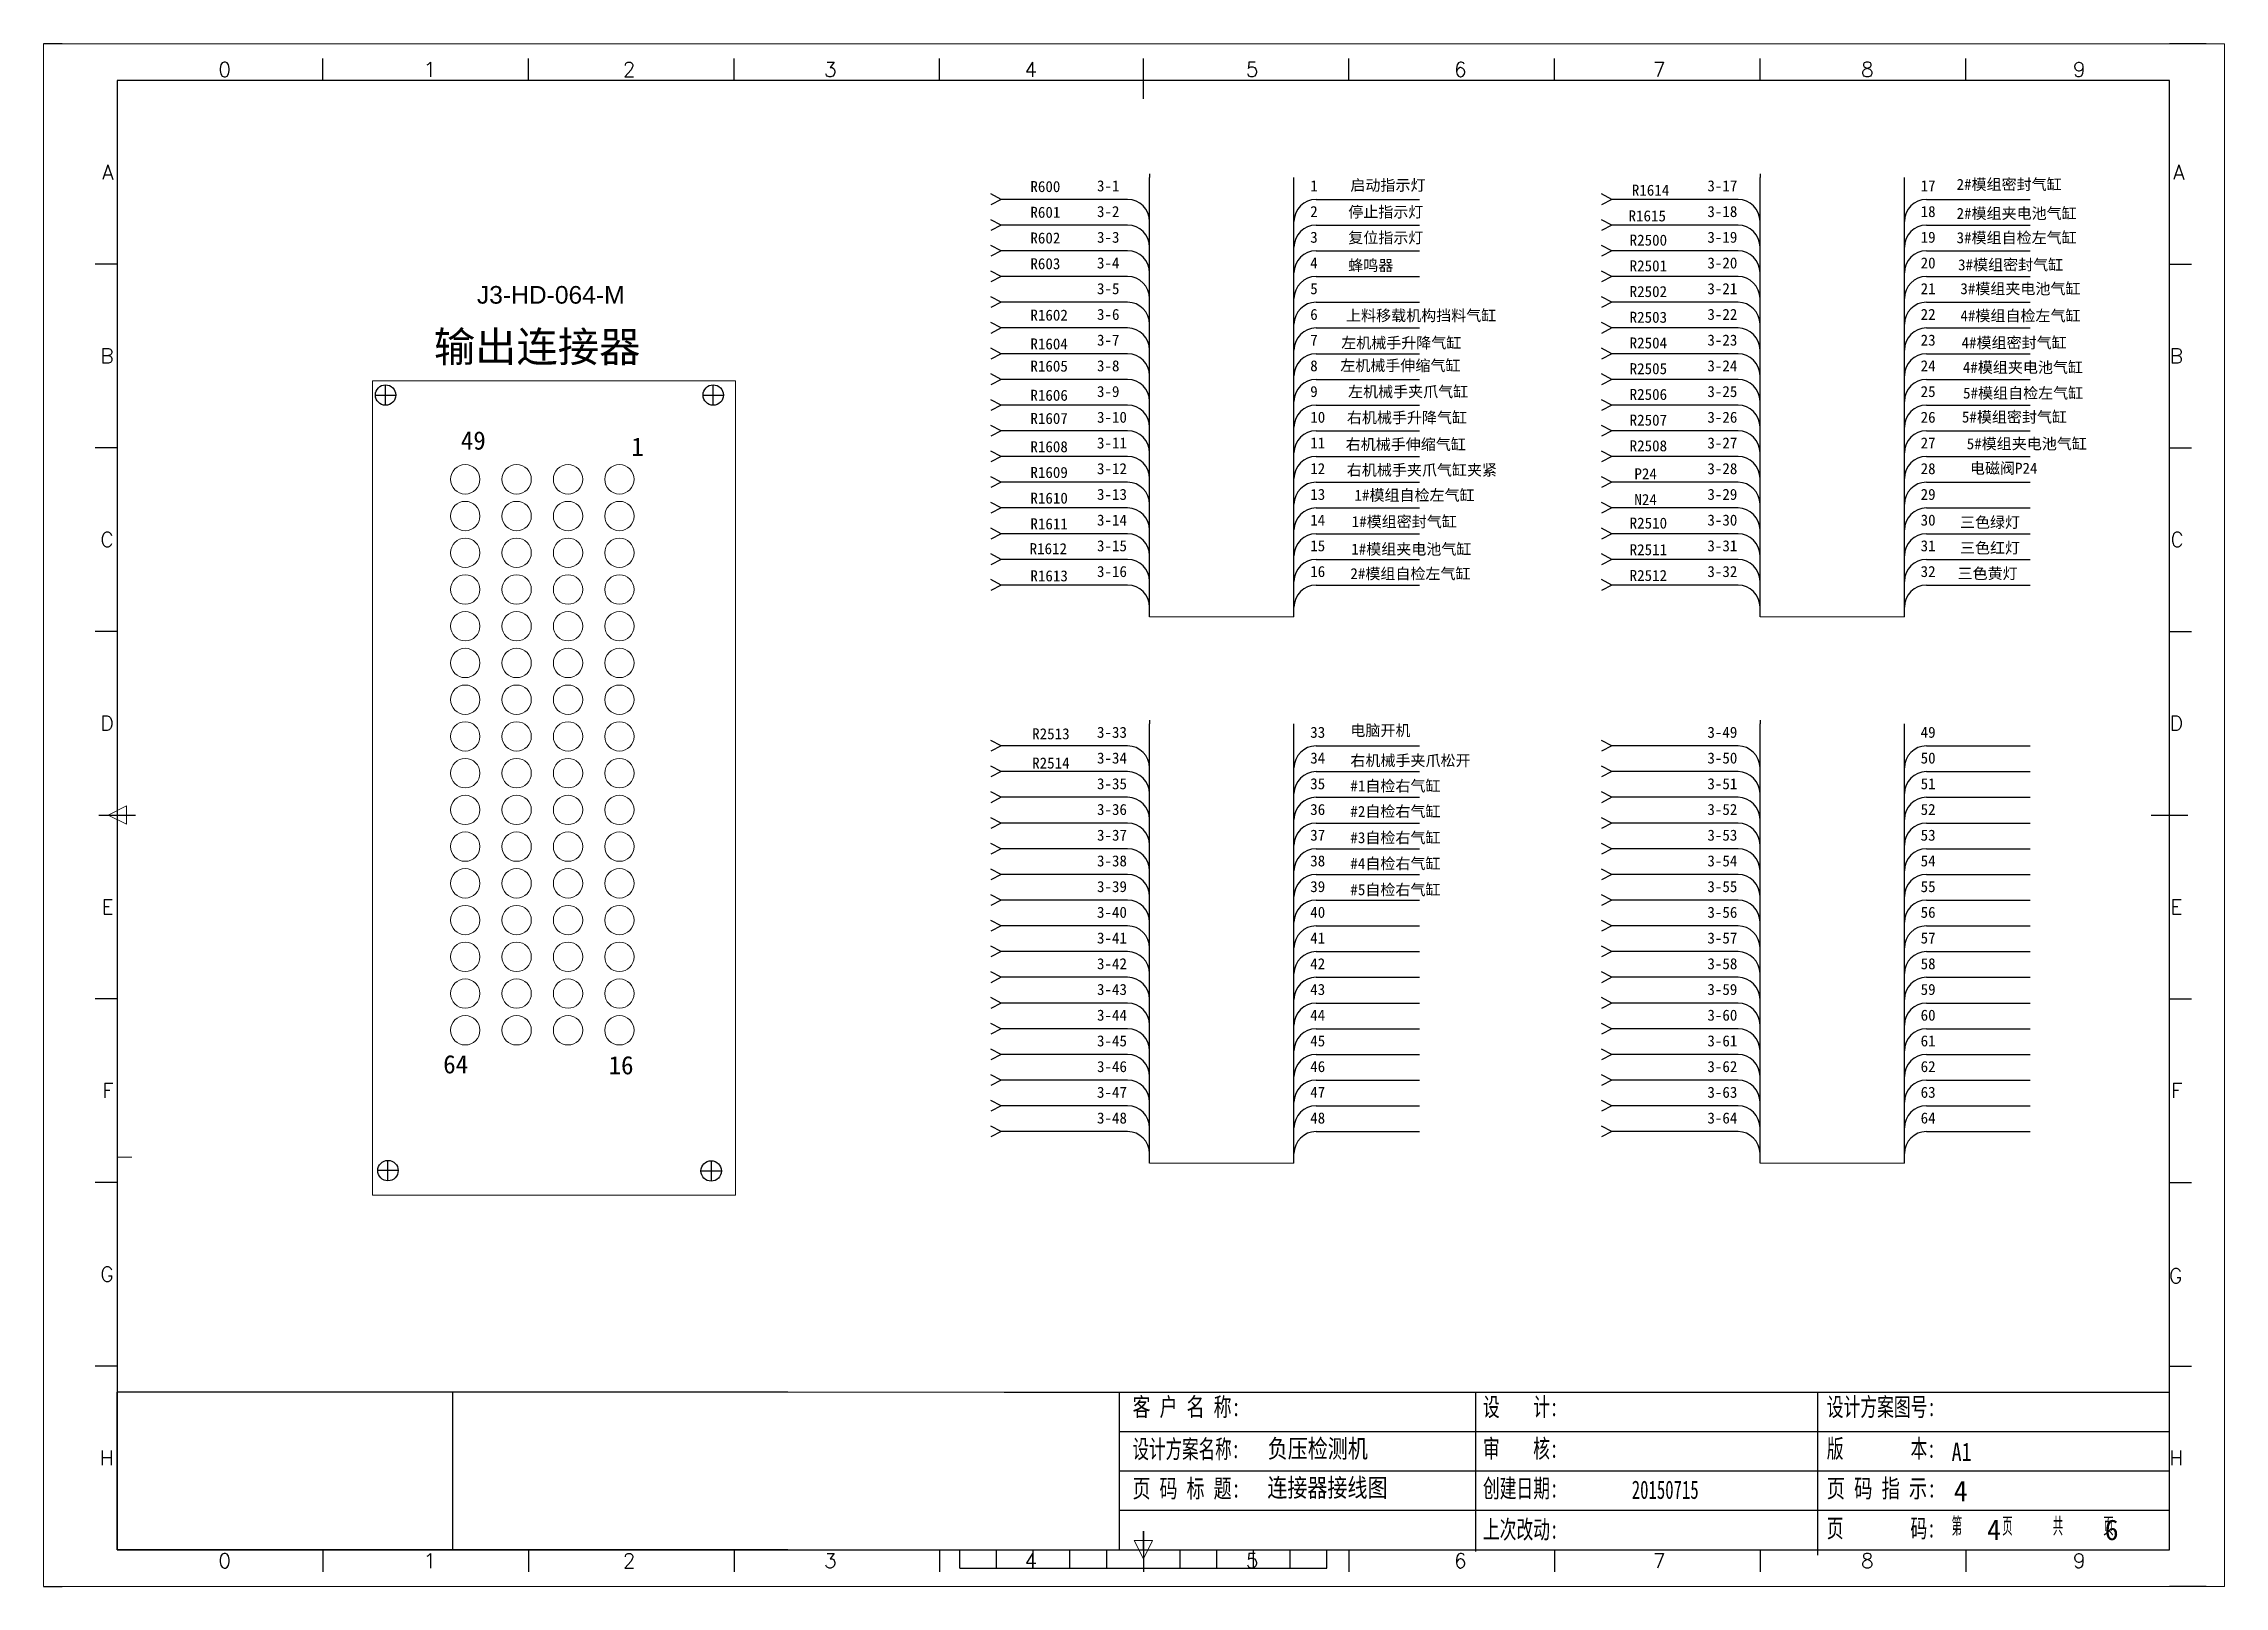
# Model space of a CAD drawing. Extents: x 2511 to 8703, y -745 to 3310.
# Drawn here: x 4187.6 to 4484.6, y -246.7 to -36.7 of the extents above; entities that cross this region are included whole.
import ezdxf
from ezdxf.enums import TextEntityAlignment as Align

# ---------------------------------------------------------------- set-up
doc = ezdxf.new("R2010")
doc.units = 0
doc.header["$MEASUREMENT"] = 0
doc.layers.add('AE_BOR', color=1, linetype='Continuous')
doc.layers.add('MISC', color=2, linetype='Continuous')
doc.layers.add('圖層1', color=7, linetype='Continuous', lineweight=60)
doc.styles.add('Standard0.67', font='', dxfattribs={"width": 0.67})
doc.styles.add('Standard_0.8', font='', dxfattribs={"width": 0.8})
doc.styles.add('WD', font='romans.shx', dxfattribs={"bigfont": 'gbcbig.shx'})
doc.styles.add('样式 0', font='')
doc.styles.add('样式 8', font='arial.ttf')
doc.styles.get('Standard0.67').set_extended_font_data('FangSong_GB2312')
doc.styles.get('Standard_0.8').set_extended_font_data('FangSong_GB2312')
doc.styles.get('样式 0').set_extended_font_data('KaiTi_GB2312')

msp = doc.modelspace()

# ---------------------------------------------------------------- texts
at = {"lineweight": 0, "attachment_point": 1}
for s, insert, char_height, width in [('{\\fSimSun|b0|i0|c134|p2;启动指示灯}', (4365.52, -55.25), 1.5, 24.2309), ('{\\fSimSun|b0|i0|c134|p2;2#模组密封气缸}', (4448.08, -55.14), 1.5, 24.2309), ('{\\fSimSun|b0|i0|c134|p2;停止指示灯}', (4365.23, -58.89), 1.5, 24.2309), ('{\\fSimSun|b0|i0|c134|p2;2#模组夹电池气缸}', (4448.08, -59.09), 1.5, 24.2309), ('{\\fSimSun|b0|i0|c134|p2;复位指示灯}', (4365.23, -62.39), 1.5, 24.2309), ('{\\fSimSun|b0|i0|c134|p2;3#模组自检左气缸}', (4448.08, -62.4), 1.5, 24.2309), ('{\\fSimSun|b0|i0|c134|p2;蜂鸣器}', (4365.23, -66.16), 1.5, 24.2309), ('{\\fSimSun|b0|i0|c134|p2;3#模组密封气缸}', (4448.28, -66.09), 1.5, 24.2309), ('{\\fSimSun|b0|i0|c134|p2;3#模组夹电池气缸}', (4448.59, -69.34), 1.5, 24.2309), ('{\\fSimSun|b0|i0|c134|p2;上料移载机构挡料气缸}', (4364.93, -72.99), 1.5, 24.2309), ('{\\fSimSun|b0|i0|c134|p2;4#模组自检左气缸}', (4448.6, -73.02), 1.5, 24.2309), ('{\\fSimSun|b0|i0|c134|p2;左机械手升降气缸}', (4364.27, -76.71), 1.5, 24.2309), ('{\\fSimSun|b0|i0|c134|p2;4#模组密封气缸}', (4448.76, -76.69), 1.5, 24.2309), ('{\\fSimSun|b0|i0|c134|p2;左机械手伸缩气缸}', (4364.14, -79.8), 1.5, 24.2309), ('{\\fSimSun|b0|i0|c134|p2;4#模组夹电池气缸}', (4448.93, -80.05), 1.5, 24.2309), ('{\\fSimSun|b0|i0|c134|p2;左机械手夹爪气缸}', (4365.2, -83.36), 1.5, 24.2309), ('{\\fSimSun|b0|i0|c134|p2;5#模组自检左气缸}', (4448.96, -83.55), 1.5, 24.2309), ('{\\fSimSun|b0|i0|c134|p2;右机械手升降气缸}', (4365.04, -86.89), 1.5, 24.2309), ('{\\fSimSun|b0|i0|c134|p2;5#模组密封气缸}', (4448.8, -86.81), 1.5, 24.2309), ('{\\fSimSun|b1|i0|c134|p2;49}', (4244.37, -89.5), 2.5, 4.3364), ('{\\fSimSun|b1|i0|c134|p2;1}', (4267.58, -90.35), 2.5, 4.3364), ('{\\fSimSun|b0|i0|c134|p2;右机械手伸缩气缸}', (4364.88, -90.54), 1.5, 24.2309), ('{\\fSimSun|b0|i0|c134|p2;5#模组夹电池气缸}', (4449.46, -90.45), 1.5, 24.2309), ('{\\fSimSun|b0|i0|c134|p2;右机械手夹爪气缸夹紧}', (4365.03, -94.02), 1.5, 24.2309), ('{\\fSimSun|b0|i0|c134|p2;1#模组自检左气缸}', (4366.08, -97.45), 1.5, 24.2309), ('{\\fSimSun|b0|i0|c134|p2;1#模组密封气缸}', (4365.7, -101.05), 1.5, 24.2309), ('{\\fSimSun|b0|i0|c134|p2;三色绿灯}', (4448.54, -101.14), 1.5, 24.2309), ('{\\fSimSun|b0|i0|c134|p2;1#模组夹电池气缸}', (4365.64, -104.79), 1.5, 24.2309), ('{\\fSimSun|b0|i0|c134|p2;三色红灯}', (4448.54, -104.62), 1.5, 24.2309), ('{\\fSimSun|b0|i0|c134|p2;2#模组自检左气缸}', (4365.52, -108.13), 1.5, 24.2309), ('{\\fSimSun|b0|i0|c134|p2;三色黄灯}', (4448.21, -108.1), 1.5, 24.2309), ('{\\fSimSun|b0|i0|c134|p2;电脑开机}', (4365.52, -129.47), 1.5, 24.2309), ('{\\fSimSun|b0|i0|c134|p2;右机械手夹爪松开}', (4365.52, -133.56), 1.5, 24.2309), ('{\\fSimSun|b0|i0|c134|p2;#1自检右气缸}', (4365.52, -137.02), 1.5, 24.2309), ('{\\fSimSun|b0|i0|c134|p2;#2自检右气缸}', (4365.52, -140.5), 1.5, 24.2309), ('{\\fSimSun|b0|i0|c134|p2;#3自检右气缸}', (4365.52, -144.07), 1.5, 24.2309), ('{\\fSimSun|b0|i0|c134|p2;#4自检右气缸}', (4365.52, -147.59), 1.5, 24.2309), ('{\\fSimSun|b0|i0|c134|p2;#5自检右气缸}', (4365.52, -151.15), 1.5, 24.2309), ('{\\fSimSun|b1|i0|c134|p2;64}', (4241.97, -174.41), 2.5, 4.3364), ('{\\fSimSun|b1|i0|c134|p2;16}', (4264.49, -174.54), 2.5, 4.3364)]:
    msp.add_mtext(s, dxfattribs=dict(at, insert=insert, char_height=char_height, width=width))
at = {"color": 6, "insert": (4246.56, -69.73), "char_height": 2.4, "width": 25.5622, "attachment_point": 1, "style": '样式 8'}
msp.add_mtext('J3-HD-064-M', dxfattribs=at)
at = {"insert": (4240.7, -80.52), "char_height": 4.5, "width": 71.9795, "attachment_point": 7}
msp.add_mtext('{\\fSimSun|b0|i0|c134|p2;\\H0.9167x;输出连接器}', dxfattribs=at)
at = {"color": 0, "ltscale": 2, "char_height": 2.5, "attachment_point": 1}
for s, insert, width, style in [('{\\fSimSun|b0|i0|c134|p2;\\W0.72;客 户 名 称:}', (4335.85, -221.06), 16.2477, 'Standard0.67'), ('{\\fSimSun|b0|i0|c134|p2;设    计:}', (4383.57, -221.06), 12.0312, 'Standard0.67'), ('{\\fSimSun|b0|i0|c134|p2;设计方案图号:}', (4430.4, -221.06), 15.1644, 'Standard0.67'), ('{\\fSimSun|b0|i0|c134|p2;\\W0.66;设计方案名称:}', (4335.85, -226.79), 15.1234, 'Standard0.67'), ('{\\fSimSun|b0|i0|c134|p2;负压检测机}', (4354.26, -226.73), 33.9078, 'Standard_0.8'), ('{\\fSimSun|b0|i0|c134|p2;审    核:}', (4383.57, -226.73), 12.0312, 'Standard0.67'), ('{\\fSimSun|b0|i0|c134|p2;版        本:}', (4430.4, -226.73), 16.8498, 'Standard0.67'), ('{\\fSimSun|b0|i0|c134|p2;A1}', (4447.4, -227.17), 33.9078, 'Standard_0.8'), ('{\\fSimSun|b0|i0|c134|p2;\\W0.72;页 码 标 题:}', (4335.85, -232.15), 15.1234, 'Standard0.67'), ('{\\fSimSun|b0|i0|c134|p2;创建日期:}', (4383.57, -232.14), 12.0312, 'Standard0.67'), ('{\\fSimSun|b0|i0|c134|p2;20150715}', (4403.84, -232.33), 12.0312, 'Standard0.67'), ('{\\fSimSun|b0|i0|c134|p2;\\W0.73;页 码 指 示:}', (4430.4, -232.14), 16.1995, 'Standard0.67'), ('{\\fSimSun|b0|i0|c134|p2;上次改动:}', (4383.57, -237.73), 12.0312, 'Standard0.67'), ('{\\fSimSun|b0|i0|c134|p2;页        码:}', (4430.4, -237.58), 15.7258, 'Standard0.67'), ('{\\Fromans,gbcbig|c134;第}    {\\Fromans,gbcbig|c134;页}    {\\Fromans,gbcbig|c134;共}    {\\Fromans,gbcbig|c134;页}', (4447.4, -237.33), 33.9078, 'Standard_0.8')]:
    msp.add_mtext(s, dxfattribs=dict(at, insert=insert, width=width, style=style))
at = {"layer": 'MISC', "color": 0, "attachment_point": 1}
for s, insert, char_height, width, style in [('{\\fSimSun|b0|i0|c134|p2;连接器接线图}', (4354.21, -232.05), 2.5, 24.1794, 'Standard_0.8'), ('4', (4447.69, -232.35), 2.8, 3.07, '样式 0'), ('4', (4452.23, -237.64), 2.8, 3.07, '样式 0'), ('6', (4468.24, -237.64), 2.8, 3.07, '样式 0')]:
    msp.add_mtext(s, dxfattribs=dict(at, insert=insert, char_height=char_height, width=width, style=style))
at = {"layer": '圖層1', "lineweight": -3, "char_height": 1.5, "attachment_point": 1}
for s, insert, width in [('{\\fSimSun|b0|i0|c134|p54;R600}', (4321.94, -55.44), 7.1562), ('{\\fSimSun|b0|i0|c134|p54;3-1}', (4331.01, -55.34), 7.1562), ('{\\fSimSun|b0|i0|c134|p54; 1}', (4359.03, -55.34), 7.1562), ('{\\fSimSun|b0|i0|c134|p54;R1614}', (4403.85, -55.93), 7.1562), ('{\\fSimSun|b0|i0|c134|p54;3-17}', (4414.14, -55.34), 7.1562), ('{\\fSimSun|b0|i0|c134|p54;  17}', (4441.14, -55.34), 7.1562), ('{\\fSimSun|b0|i0|c134|p54;R601}', (4321.94, -58.94), 7.1562), ('{\\fSimSun|b0|i0|c134|p54;3-2}', (4331.01, -58.84), 7.1562), ('{\\fSimSun|b0|i0|c134|p54; 2}', (4359.03, -58.84), 7.1562), ('{\\fSimSun|b0|i0|c134|p54;3-18}', (4414.14, -58.84), 7.1562), ('{\\fSimSun|b0|i0|c134|p54;  18}', (4441.14, -58.84), 7.1562), ('{\\fSimSun|b0|i0|c134|p54;3-3}', (4331.01, -62.34), 7.1562), ('{\\fSimSun|b0|i0|c134|p54; 3}', (4359.03, -62.34), 7.1562), ('{\\fSimSun|b0|i0|c134|p54;R1615}', (4403.4, -59.43), 7.1562), ('{\\fSimSun|b0|i0|c134|p54;3-19}', (4414.14, -62.34), 7.1562), ('{\\fSimSun|b0|i0|c134|p54;  19}', (4441.14, -62.34), 7.1562), ('{\\fSimSun|b0|i0|c134|p54;R602}', (4321.94, -62.44), 7.1562), ('{\\fSimSun|b0|i0|c134|p54;R2500}', (4403.55, -62.73), 7.1562), ('{\\fSimSun|b0|i0|c134|p54;R603}', (4321.94, -65.94), 7.1562), ('{\\fSimSun|b0|i0|c134|p54;3-4}', (4331.01, -65.84), 7.1562), ('{\\fSimSun|b0|i0|c134|p54; 4}', (4359.03, -65.84), 7.1562), ('{\\fSimSun|b0|i0|c134|p54;R2501}', (4403.55, -66.23), 7.1562), ('{\\fSimSun|b0|i0|c134|p54;3-20}', (4414.14, -65.84), 7.1562), ('{\\fSimSun|b0|i0|c134|p54;  20}', (4441.14, -65.84), 7.1562), ('{\\fSimSun|b0|i0|c134|p54;3-5}', (4331.01, -69.34), 7.1562), ('{\\fSimSun|b0|i0|c134|p54; 5}', (4359.03, -69.34), 7.1562), ('{\\fSimSun|b0|i0|c134|p54;R2502}', (4403.55, -69.73), 7.1562), ('{\\fSimSun|b0|i0|c134|p54;3-21}', (4414.14, -69.34), 7.1562), ('{\\fSimSun|b0|i0|c134|p54;  21}', (4441.14, -69.34), 7.1562), ('{\\fSimSun|b0|i0|c134|p54;R1602}', (4321.94, -72.94), 7.1562), ('{\\fSimSun|b0|i0|c134|p54;3-6}', (4331.01, -72.84), 7.1562), ('{\\fSimSun|b0|i0|c134|p54; 6}', (4359.03, -72.84), 7.1562), ('{\\fSimSun|b0|i0|c134|p54;R2503}', (4403.55, -73.23), 7.1562), ('{\\fSimSun|b0|i0|c134|p54;3-22}', (4414.14, -72.84), 7.1562), ('{\\fSimSun|b0|i0|c134|p54;  22}', (4441.14, -72.84), 7.1562), ('{\\fSimSun|b0|i0|c134|p54;R1604}', (4321.94, -76.86), 7.1562), ('{\\fSimSun|b0|i0|c134|p54;3-7}', (4331.01, -76.34), 7.1562), ('{\\fSimSun|b0|i0|c134|p54; 7}', (4359.03, -76.34), 7.1562), ('{\\fSimSun|b0|i0|c134|p54;R2504}', (4403.55, -76.73), 7.1562), ('{\\fSimSun|b0|i0|c134|p54;3-23}', (4414.14, -76.34), 7.1562), ('{\\fSimSun|b0|i0|c134|p54;  23}', (4441.14, -76.34), 7.1562), ('{\\fSimSun|b0|i0|c134|p54;R1605}', (4321.94, -79.88), 7.1562), ('{\\fSimSun|b0|i0|c134|p54;3-8}', (4331.01, -79.84), 7.1562), ('{\\fSimSun|b0|i0|c134|p54; 8}', (4359.03, -79.84), 7.1562), ('{\\fSimSun|b0|i0|c134|p54;3-24}', (4414.14, -79.84), 7.1562), ('{\\fSimSun|b0|i0|c134|p54;  24}', (4441.14, -79.84), 7.1562), ('{\\fSimSun|b0|i0|c134|p54;R2505}', (4403.55, -80.23), 7.1562), ('{\\fSimSun|b0|i0|c134|p54;R1606}', (4321.94, -83.85), 7.1562), ('{\\fSimSun|b0|i0|c134|p54;3-9}', (4331.01, -83.34), 7.1562), ('{\\fSimSun|b0|i0|c134|p54; 9}', (4359.03, -83.34), 7.1562), ('{\\fSimSun|b0|i0|c134|p54;R2506}', (4403.55, -83.73), 7.1562), ('{\\fSimSun|b0|i0|c134|p54;3-25}', (4414.14, -83.34), 7.1562), ('{\\fSimSun|b0|i0|c134|p54;  25}', (4441.14, -83.34), 7.1562), ('{\\fSimSun|b0|i0|c134|p54;R1607}', (4321.94, -87), 7.1562), ('{\\fSimSun|b0|i0|c134|p54;3-10}', (4331.01, -86.84), 7.1562), ('{\\fSimSun|b0|i0|c134|p54; 10}', (4359.03, -86.84), 7.1562), ('{\\fSimSun|b0|i0|c134|p54;R2507}', (4403.55, -87.23), 7.1562), ('{\\fSimSun|b0|i0|c134|p54;3-26}', (4414.14, -86.84), 7.1562), ('{\\fSimSun|b0|i0|c134|p54;  26}', (4441.14, -86.84), 7.1562), ('{\\fSimSun|b0|i0|c134|p54;R1608}', (4321.94, -90.85), 7.1562), ('{\\fSimSun|b0|i0|c134|p54;3-11}', (4331.01, -90.34), 7.1562), ('{\\fSimSun|b0|i0|c134|p54; 11}', (4359.03, -90.34), 7.1562), ('{\\fSimSun|b0|i0|c134|p54;R2508}', (4403.55, -90.73), 7.1562), ('{\\fSimSun|b0|i0|c134|p54;3-27}', (4414.14, -90.34), 7.1562), ('{\\fSimSun|b0|i0|c134|p54;  27}', (4441.14, -90.34), 7.1562), ('{\\fSimSun|b0|i0|c134|p54;R1609}', (4321.94, -94.35), 7.1562), ('{\\fSimSun|b0|i0|c134|p54;3-12}', (4331.01, -93.84), 7.1562), ('{\\fSimSun|b0|i0|c134|p54; 12}', (4359.03, -93.84), 7.1562), ('{\\fSimSun|b0|i0|c134|p54;P24}', (4404.2, -94.54), 7.1562), ('{\\fSimSun|b0|i0|c134|p54;3-28}', (4414.14, -93.84), 7.1562), ('{\\fSimSun|b0|i0|c134|p54;  28}', (4441.14, -93.84), 7.1562), ('{\\fSimSun|b0|i0|c134|p54;电磁阀P24}', (4449.9, -93.78), 10.4528), ('{\\fSimSun|b0|i0|c134|p54;R1610}', (4321.94, -97.85), 7.1562), ('{\\fSimSun|b0|i0|c134|p54;3-13}', (4331.01, -97.34), 7.1562), ('{\\fSimSun|b0|i0|c134|p54; 13}', (4359.03, -97.34), 7.1562), ('{\\fSimSun|b0|i0|c134|p54;3-29}', (4414.14, -97.34), 7.1562), ('{\\fSimSun|b0|i0|c134|p54;  29}', (4441.14, -97.34), 7.1562), ('{\\fSimSun|b0|i0|c134|p54;3-14}', (4331.01, -100.84), 7.1562), ('{\\fSimSun|b0|i0|c134|p54; 14}', (4359.03, -100.84), 7.1562), ('{\\fSimSun|b0|i0|c134|p54;N24}', (4404.2, -98.04), 7.1562), ('{\\fSimSun|b0|i0|c134|p54;3-30}', (4414.14, -100.84), 7.1562), ('{\\fSimSun|b0|i0|c134|p54;  30}', (4441.14, -100.84), 7.1562), ('{\\fSimSun|b0|i0|c134|p54;R1611}', (4321.94, -101.35), 7.1562), ('{\\fSimSun|b0|i0|c134|p54;R2510}', (4403.55, -101.25), 7.1562), ('{\\fSimSun|b0|i0|c134|p54;R1612}', (4321.83, -104.73), 7.1562), ('{\\fSimSun|b0|i0|c134|p54;3-15}', (4331.01, -104.34), 7.1562), ('{\\fSimSun|b0|i0|c134|p54; 15}', (4359.03, -104.34), 7.1562), ('{\\fSimSun|b0|i0|c134|p54;R2511}', (4403.55, -104.87), 7.1562), ('{\\fSimSun|b0|i0|c134|p54;3-31}', (4414.14, -104.34), 7.1562), ('{\\fSimSun|b0|i0|c134|p54;  31}', (4441.14, -104.34), 7.1562), ('{\\fSimSun|b0|i0|c134|p54;R1613}', (4321.94, -108.43), 7.1562), ('{\\fSimSun|b0|i0|c134|p54;3-16}', (4331.01, -107.84), 7.1562), ('{\\fSimSun|b0|i0|c134|p54; 16}', (4359.03, -107.84), 7.1562), ('{\\fSimSun|b0|i0|c134|p54;R2512}', (4403.55, -108.38), 7.1562), ('{\\fSimSun|b0|i0|c134|p54;3-32}', (4414.14, -107.84), 7.1562), ('{\\fSimSun|b0|i0|c134|p54;  32}', (4441.14, -107.84), 7.1562), ('{\\fSimSun|b0|i0|c134|p54;R2513}', (4322.18, -129.93), 7.1562), ('{\\fSimSun|b0|i0|c134|p54;3-33}', (4331.01, -129.73), 7.1562), ('{\\fSimSun|b0|i0|c134|p54; 33}', (4359.03, -129.73), 7.1562), ('{\\fSimSun|b0|i0|c134|p54;3-49}', (4414.14, -129.73), 7.1562), ('{\\fSimSun|b0|i0|c134|p54;  49}', (4441.14, -129.73), 7.1562), ('{\\fSimSun|b0|i0|c134|p54;3-34}', (4331.01, -133.23), 7.1562), ('{\\fSimSun|b0|i0|c134|p54; 34}', (4359.03, -133.23), 7.1562), ('{\\fSimSun|b0|i0|c134|p54;3-50}', (4414.14, -133.23), 7.1562), ('{\\fSimSun|b0|i0|c134|p54;  50}', (4441.14, -133.23), 7.1562), ('{\\fSimSun|b0|i0|c134|p54;R2514}', (4322.18, -133.91), 7.1562), ('{\\fSimSun|b0|i0|c134|p54;3-35}', (4331.01, -136.73), 7.1562), ('{\\fSimSun|b0|i0|c134|p54; 35}', (4359.03, -136.73), 7.1562), ('{\\fSimSun|b0|i0|c134|p54;3-51}', (4414.14, -136.73), 7.1562), ('{\\fSimSun|b0|i0|c134|p54;  51}', (4441.14, -136.73), 7.1562), ('{\\fSimSun|b0|i0|c134|p54;3-36}', (4331.01, -140.23), 7.1562), ('{\\fSimSun|b0|i0|c134|p54; 36}', (4359.03, -140.23), 7.1562), ('{\\fSimSun|b0|i0|c134|p54;3-52}', (4414.14, -140.23), 7.1562), ('{\\fSimSun|b0|i0|c134|p54;  52}', (4441.14, -140.23), 7.1562), ('{\\fSimSun|b0|i0|c134|p54;3-37}', (4331.01, -143.73), 7.1562), ('{\\fSimSun|b0|i0|c134|p54; 37}', (4359.03, -143.73), 7.1562), ('{\\fSimSun|b0|i0|c134|p54;3-53}', (4414.14, -143.73), 7.1562), ('{\\fSimSun|b0|i0|c134|p54;  53}', (4441.14, -143.73), 7.1562), ('{\\fSimSun|b0|i0|c134|p54;3-38}', (4331.01, -147.23), 7.1562), ('{\\fSimSun|b0|i0|c134|p54; 38}', (4359.03, -147.23), 7.1562), ('{\\fSimSun|b0|i0|c134|p54;3-54}', (4414.14, -147.23), 7.1562), ('{\\fSimSun|b0|i0|c134|p54;  54}', (4441.14, -147.23), 7.1562), ('{\\fSimSun|b0|i0|c134|p54;3-39}', (4331.01, -150.73), 7.1562), ('{\\fSimSun|b0|i0|c134|p54; 39}', (4359.03, -150.73), 7.1562), ('{\\fSimSun|b0|i0|c134|p54;3-55}', (4414.14, -150.73), 7.1562), ('{\\fSimSun|b0|i0|c134|p54;  55}', (4441.14, -150.73), 7.1562), ('{\\fSimSun|b0|i0|c134|p54;3-40}', (4331.01, -154.23), 7.1562), ('{\\fSimSun|b0|i0|c134|p54; 40}', (4359.03, -154.23), 7.1562), ('{\\fSimSun|b0|i0|c134|p54;3-56}', (4414.14, -154.23), 7.1562), ('{\\fSimSun|b0|i0|c134|p54;  56}', (4441.14, -154.23), 7.1562), ('{\\fSimSun|b0|i0|c134|p54;3-41}', (4331.01, -157.73), 7.1562), ('{\\fSimSun|b0|i0|c134|p54; 41}', (4359.03, -157.73), 7.1562), ('{\\fSimSun|b0|i0|c134|p54;3-57}', (4414.14, -157.73), 7.1562), ('{\\fSimSun|b0|i0|c134|p54;  57}', (4441.14, -157.73), 7.1562), ('{\\fSimSun|b0|i0|c134|p54;3-42}', (4331.01, -161.23), 7.1562), ('{\\fSimSun|b0|i0|c134|p54; 42}', (4359.03, -161.23), 7.1562), ('{\\fSimSun|b0|i0|c134|p54;3-58}', (4414.14, -161.23), 7.1562), ('{\\fSimSun|b0|i0|c134|p54;  58}', (4441.14, -161.23), 7.1562), ('{\\fSimSun|b0|i0|c134|p54;3-43}', (4331.01, -164.73), 7.1562), ('{\\fSimSun|b0|i0|c134|p54; 43}', (4359.03, -164.73), 7.1562), ('{\\fSimSun|b0|i0|c134|p54;3-59}', (4414.14, -164.73), 7.1562), ('{\\fSimSun|b0|i0|c134|p54;  59}', (4441.14, -164.73), 7.1562), ('{\\fSimSun|b0|i0|c134|p54;3-44}', (4331.01, -168.23), 7.1562), ('{\\fSimSun|b0|i0|c134|p54; 44}', (4359.03, -168.23), 7.1562), ('{\\fSimSun|b0|i0|c134|p54;3-60}', (4414.14, -168.23), 7.1562), ('{\\fSimSun|b0|i0|c134|p54;  60}', (4441.14, -168.23), 7.1562), ('{\\fSimSun|b0|i0|c134|p54;3-45}', (4331.01, -171.73), 7.1562), ('{\\fSimSun|b0|i0|c134|p54; 45}', (4359.03, -171.73), 7.1562), ('{\\fSimSun|b0|i0|c134|p54;3-61}', (4414.14, -171.73), 7.1562), ('{\\fSimSun|b0|i0|c134|p54;  61}', (4441.14, -171.73), 7.1562), ('{\\fSimSun|b0|i0|c134|p54;3-46}', (4331.01, -175.23), 7.1562), ('{\\fSimSun|b0|i0|c134|p54; 46}', (4359.03, -175.23), 7.1562), ('{\\fSimSun|b0|i0|c134|p54;3-62}', (4414.14, -175.23), 7.1562), ('{\\fSimSun|b0|i0|c134|p54;  62}', (4441.14, -175.23), 7.1562), ('{\\fSimSun|b0|i0|c134|p54;3-47}', (4331.01, -178.73), 7.1562), ('{\\fSimSun|b0|i0|c134|p54; 47}', (4359.03, -178.73), 7.1562), ('{\\fSimSun|b0|i0|c134|p54;3-63}', (4414.14, -178.73), 7.1562), ('{\\fSimSun|b0|i0|c134|p54;  63}', (4441.14, -178.73), 7.1562), ('{\\fSimSun|b0|i0|c134|p54;3-48}', (4331.01, -182.23), 7.1562), ('{\\fSimSun|b0|i0|c134|p54; 48}', (4359.03, -182.23), 7.1562), ('{\\fSimSun|b0|i0|c134|p54;3-64}', (4414.14, -182.23), 7.1562), ('{\\fSimSun|b0|i0|c134|p54;  64}', (4441.14, -182.23), 7.1562)]:
    msp.add_mtext(s, dxfattribs=dict(at, insert=insert, width=width))

# ---------------------------------------------------------------- blocks, each defined once
blk = doc.blocks.new('gb_a2_a')
for p, q in [((584, 410), (25, 410)), ((25, 410), (25, 10)), ((584, 10), (584, 410)), ((25, 10), (584, 10))]:
    blk.add_line(p, q)
at = {"lineweight": 9, "ltscale": 0.1}
blk.add_line((25, 116.86), (29, 116.86), dxfattribs=at)
at = {"layer": 'AE_BOR', "lineweight": 30}
for p, q in [((10, 420), (4.93, 420)), ((594, 420), (584, 420)), ((4.93, 0), (10, 0)), ((594, 0), (584, 0))]:
    blk.add_line(p, q, dxfattribs=at)
at = {"layer": 'AE_BOR', "color": 1, "lineweight": 15}
for p, q in [((4.93, 420), (598.93, 420)), ((4.93, 0), (4.93, 420)), ((598.93, 420), (598.93, 0)), ((22.5, 210), (27.5, 212.5)), ((27.5, 207.5), (22.5, 210)), ((27.5, 212.5), (27.5, 207.5)), ((304.5, 7.5), (302, 12.5)), ((302, 12.5), (307, 12.5)), ((307, 12.5), (304.5, 7.5)), ((598.93, 0), (4.93, 0))]:
    blk.add_line(p, q, dxfattribs=at)
at = {"layer": 'AE_BOR'}
for p, q in [((81, 410), (81, 416)), ((137, 410), (137, 416)), ((193, 410), (193, 416)), ((249, 410), (249, 416)), ((304.5, 410), (304.5, 416)), ((360.5, 410), (360.5, 416)), ((416.5, 410), (416.5, 416)), ((472.5, 410), (472.5, 416)), ((528.5, 410), (528.5, 416)), ((25, 360), (19, 360)), ((584, 360), (590, 360)), ((25, 310), (19, 310)), ((584, 310), (590, 310)), ((25, 260), (19, 260)), ((584, 260), (590, 260)), ((25, 160), (19, 160)), ((584, 160), (590, 160)), ((25, 110), (19, 110)), ((584, 110), (590, 110)), ((25, 60), (19, 60)), ((584, 60), (590, 60)), ((81, 10), (81, 4)), ((137, 10), (137, 4)), ((193, 10), (193, 4)), ((249, 10), (249, 4)), ((304.5, 10), (304.5, 4)), ((360.5, 10), (360.5, 4)), ((416.5, 10), (416.5, 4)), ((472.5, 10), (472.5, 4)), ((528.5, 10), (528.5, 4))]:
    blk.add_line(p, q, dxfattribs=at)
at = {"layer": 'AE_BOR', "color": 2, "lineweight": 30}
for p, q in [((304.5, 405), (304.5, 415)), ((20, 210), (30, 210)), ((579, 210), (589, 210)), ((304.5, 10), (304.5, 15)), ((304.5, 15), (304.5, 5)), ((254.5, 5), (254.5, 10)), ((264.5, 5), (264.5, 10)), ((274.5, 5), (274.5, 10)), ((284.5, 5), (284.5, 10)), ((294.5, 5), (294.5, 10)), ((304.5, 10), (304.5, 5)), ((314.5, 5), (314.5, 10)), ((324.5, 5), (324.5, 10)), ((334.5, 5), (334.5, 10)), ((344.5, 5), (344.5, 10)), ((354.5, 5), (354.5, 10)), ((254.5, 5), (354.5, 5))]:
    blk.add_line(p, q, dxfattribs=at)
at = {"layer": 'AE_BOR', "style": 'WD'}
for s, p in [('0', (54.27, 411)), ('1', (110.12, 411)), ('2', (164.42, 411)), ('3', (219.22, 411)), ('4', (273.82, 411)), ('5', (334.12, 411)), ('6', (390.81, 411)), ('7', (445.01, 411)), ('8', (501.67, 411)), ('9', (559.4, 411)), ('0', (54.27, 5)), ('1', (110.12, 5)), ('2', (164.42, 5)), ('3', (219.22, 5)), ('4', (273.82, 5)), ('5', (334.12, 5)), ('6', (390.81, 5)), ('7', (445.01, 5)), ('8', (501.67, 5)), ('9', (559.4, 5))]:
    blk.add_text(s, height=4, dxfattribs=at).set_placement(p, align=Align.CENTER)
for s, p in [('A', (24, 385)), ('A', (588.05, 385)), ('B', (24, 335)), ('B', (587.67, 335)), ('C', (24, 285)), ('C', (587.86, 285)), ('D', (24, 235)), ('D', (587.67, 235)), ('E', (24, 185)), ('E', (587.48, 185)), ('F', (24, 135)), ('F', (587.48, 135)), ('F', (587.48, 135)), ('G', (24, 85)), ('G', (587.48, 84.56)), ('H', (24, 35)), ('H', (587.67, 35))]:
    blk.add_text(s, height=4, dxfattribs=at).set_placement(p, align=Align.MIDDLE_RIGHT)

# ---------------------------------------------------------------- linework, layer by layer
for p, q in [((4232.73, -84.57), (4235.51, -84.57)), ((4234.12, -85.96), (4234.12, -83.19)), ((4277.36, -84.57), (4280.13, -84.57)), ((4278.75, -85.96), (4278.75, -83.19)), ((4234.45, -191.53), (4234.45, -188.76)), ((4278.47, -188.81), (4278.47, -191.58)), ((4235.84, -190.14), (4233.06, -190.14)), ((4277.08, -190.19), (4279.86, -190.19)), ((4334.05, -225.65), (4378.3, -225.65)), ((4378.3, -225.65), (4447.09, -225.65)), ((4447.09, -225.65), (4477.08, -225.65)), ((4334.05, -231.01), (4378.3, -231.01)), ((4378.3, -231.01), (4447.09, -231.01)), ((4447.09, -231.01), (4477.08, -231.01)), ((4334.05, -236.37), (4378.3, -236.37)), ((4378.3, -236.37), (4447.09, -236.37)), ((4318.35, -241.74), (4378.3, -241.74)), ((4318.35, -241.74), (4378.3, -241.74)), ((4378.3, -241.74), (4447.09, -241.74))]:
    msp.add_line(p, q)
at = {"lineweight": 0}
for p, q in [((4338.18, -114.76), (4357.84, -114.76)), ((4421.31, -114.76), (4440.97, -114.76)), ((4338.18, -189.15), (4357.84, -189.15)), ((4421.31, -189.15), (4440.97, -189.15))]:
    msp.add_line(p, q, dxfattribs=at)
at = {"color": 0, "ltscale": 2}
for p, q in [((4197.58, -241.74), (4197.58, -220.29)), ((4288.89, -220.29), (4197.58, -220.29)), ((4318.35, -220.29), (4477.08, -220.29)), ((4334.05, -220.29), (4334.05, -241.74)), ((4382.62, -242), (4382.62, -220.29)), ((4429.2, -242.49), (4429.2, -220.29)), ((4477.08, -241.74), (4477.08, -220.29)), ((4447.09, -236.37), (4477.08, -236.37)), ((4288.89, -241.74), (4197.58, -241.74)), ((4447.09, -241.74), (4477.08, -241.74))]:
    msp.add_line(p, q, dxfattribs=at)
at = {"color": 0}
msp.add_line((4243.24, -220.29), (4243.24, -241.74), dxfattribs=at)
at = {"lineweight": 9, "ltscale": 0.1}
for p, q in [((4288.89, -220.29), (4318.35, -220.29)), ((4288.89, -241.74), (4318.35, -241.74)), ((4316.99, -241.74), (4316.99, -241.74)), ((4316.99, -241.74), (4316.99, -241.74))]:
    msp.add_line(p, q, dxfattribs=at)
at = {"lineweight": 0}
msp.add_lwpolyline([(4232.33, -82.62), (4281.78, -82.62), (4281.78, -193.47), (4232.33, -193.47)], close=True, dxfattribs=at)
for centre in [(4234.12, -84.57), (4278.75, -84.57), (4234.45, -190.14), (4278.47, -190.19)]:
    msp.add_circle(centre, 1.39)
for centre in [(4244.97, -96.04), (4251.97, -96.04), (4258.97, -96.04), (4265.97, -96.04), (4244.97, -101.04), (4251.97, -101.04), (4258.97, -101.04), (4265.97, -101.04), (4244.97, -106.04), (4251.97, -106.04), (4258.97, -106.04), (4265.97, -106.04), (4244.97, -111.04), (4251.97, -111.04), (4258.97, -111.04), (4265.97, -111.04), (4244.97, -116.04), (4251.97, -116.04), (4258.97, -116.04), (4265.97, -116.04), (4244.97, -121.04), (4251.97, -121.04), (4258.97, -121.04), (4265.97, -121.04), (4244.97, -126.04), (4251.97, -126.04), (4258.97, -126.04), (4265.97, -126.04), (4244.97, -131.04), (4251.97, -131.04), (4258.97, -131.04), (4265.97, -131.04), (4244.97, -136.04), (4251.97, -136.04), (4258.97, -136.04), (4265.97, -136.04), (4244.97, -141.04), (4251.97, -141.04), (4258.97, -141.04), (4265.97, -141.04), (4244.97, -146.04), (4251.97, -146.04), (4258.97, -146.04), (4265.97, -146.04), (4244.97, -151.04), (4251.97, -151.04), (4258.97, -151.04), (4265.97, -151.04), (4244.97, -156.04), (4251.97, -156.04), (4258.97, -156.04), (4265.97, -156.04), (4244.97, -161.04), (4251.97, -161.04), (4258.97, -161.04), (4265.97, -161.04), (4244.97, -166.04), (4251.97, -166.04), (4258.97, -166.04), (4265.97, -166.04), (4244.97, -171.04), (4251.97, -171.04), (4258.97, -171.04), (4265.97, -171.04)]:
    msp.add_circle(centre, 2, dxfattribs=at)
at = {"layer": '圖層1', "lineweight": -3}
for p, q in [((4338.18, -54.44), (4338.18, -54.94)), ((4338.18, -54.94), (4338.18, -54.94)), ((4338.18, -114.76), (4338.18, -54.94)), ((4357.84, -114.76), (4357.84, -54.94)), ((4421.31, -54.44), (4421.31, -54.94)), ((4421.31, -54.94), (4421.31, -54.94)), ((4421.31, -114.76), (4421.31, -54.94)), ((4440.97, -114.76), (4440.97, -54.94)), ((4317.98, -57.94), (4316.57, -57.2)), ((4317.98, -57.94), (4316.57, -58.67)), ((4335.18, -57.94), (4317.98, -57.94)), ((4360.84, -57.94), (4374.95, -57.94)), ((4401.11, -57.94), (4399.7, -57.2)), ((4401.11, -57.94), (4399.7, -58.67)), ((4418.31, -57.94), (4401.11, -57.94)), ((4443.97, -57.94), (4458.08, -57.94)), ((4317.98, -61.44), (4316.57, -60.7)), ((4317.98, -61.44), (4316.57, -62.17)), ((4335.18, -61.44), (4317.98, -61.44)), ((4360.84, -61.44), (4374.95, -61.44)), ((4401.11, -61.44), (4399.7, -60.7)), ((4401.11, -61.44), (4399.7, -62.17)), ((4418.31, -61.44), (4401.11, -61.44)), ((4443.97, -61.44), (4458.08, -61.44)), ((4317.98, -64.94), (4316.57, -64.2)), ((4317.98, -64.94), (4316.57, -65.67)), ((4335.18, -64.94), (4317.98, -64.94)), ((4360.84, -64.94), (4374.95, -64.94)), ((4401.11, -64.94), (4399.7, -64.2)), ((4401.11, -64.94), (4399.7, -65.67)), ((4418.31, -64.94), (4401.11, -64.94)), ((4443.97, -64.94), (4458.08, -64.94)), ((4317.98, -68.44), (4316.57, -67.7)), ((4401.11, -68.44), (4399.7, -67.7)), ((4317.98, -68.44), (4316.57, -69.17)), ((4317.98, -71.94), (4316.57, -71.2)), ((4335.18, -68.44), (4317.98, -68.44)), ((4360.84, -68.44), (4374.95, -68.44)), ((4401.11, -68.44), (4399.7, -69.17)), ((4401.11, -71.94), (4399.7, -71.2)), ((4418.31, -68.44), (4401.11, -68.44)), ((4443.97, -68.44), (4458.08, -68.44)), ((4317.98, -71.94), (4316.57, -72.67)), ((4335.18, -71.94), (4317.98, -71.94)), ((4360.84, -71.94), (4374.95, -71.94)), ((4401.11, -71.94), (4399.7, -72.67)), ((4418.31, -71.94), (4401.11, -71.94)), ((4443.97, -71.94), (4458.08, -71.94)), ((4317.98, -75.44), (4316.57, -74.7)), ((4317.98, -75.44), (4316.57, -76.17)), ((4335.18, -75.44), (4317.98, -75.44)), ((4360.84, -75.44), (4374.95, -75.44)), ((4401.11, -75.44), (4399.7, -74.7)), ((4401.11, -75.44), (4399.7, -76.17)), ((4418.31, -75.44), (4401.11, -75.44)), ((4443.97, -75.44), (4458.08, -75.44)), ((4317.98, -78.94), (4316.57, -78.2)), ((4317.98, -78.94), (4316.57, -79.67)), ((4335.18, -78.94), (4317.98, -78.94)), ((4360.84, -78.94), (4374.95, -78.94)), ((4401.11, -78.94), (4399.7, -78.2)), ((4401.11, -78.94), (4399.7, -79.67)), ((4418.31, -78.94), (4401.11, -78.94)), ((4443.97, -78.94), (4458.08, -78.94)), ((4317.98, -82.44), (4316.57, -81.7)), ((4317.98, -82.44), (4316.57, -83.17)), ((4335.18, -82.44), (4317.98, -82.44)), ((4360.84, -82.44), (4374.95, -82.44)), ((4401.11, -82.44), (4399.7, -81.7)), ((4401.11, -82.44), (4399.7, -83.17)), ((4418.31, -82.44), (4401.11, -82.44)), ((4443.97, -82.44), (4458.08, -82.44)), ((4317.98, -85.94), (4316.57, -85.2)), ((4317.98, -85.94), (4316.57, -86.67)), ((4335.18, -85.94), (4317.98, -85.94)), ((4360.84, -85.94), (4374.95, -85.94)), ((4401.11, -85.94), (4399.7, -85.2)), ((4401.11, -85.94), (4399.7, -86.67)), ((4418.31, -85.94), (4401.11, -85.94)), ((4443.97, -85.94), (4458.08, -85.94)), ((4317.98, -89.44), (4316.57, -88.7)), ((4401.11, -89.44), (4399.7, -88.7)), ((4317.98, -89.44), (4316.57, -90.17)), ((4335.18, -89.44), (4317.98, -89.44)), ((4360.84, -89.44), (4374.95, -89.44)), ((4401.11, -89.44), (4399.7, -90.17)), ((4418.31, -89.44), (4401.11, -89.44)), ((4443.97, -89.44), (4458.08, -89.44)), ((4317.98, -92.94), (4316.57, -92.2)), ((4317.98, -92.94), (4316.57, -93.67)), ((4335.18, -92.94), (4317.98, -92.94)), ((4360.84, -92.94), (4374.95, -92.94)), ((4401.11, -92.94), (4399.7, -92.2)), ((4401.11, -92.94), (4399.7, -93.67)), ((4418.31, -92.94), (4401.11, -92.94)), ((4443.97, -92.94), (4458.08, -92.94)), ((4317.98, -96.44), (4316.57, -95.7)), ((4317.98, -96.44), (4316.57, -97.17)), ((4335.18, -96.44), (4317.98, -96.44)), ((4360.84, -96.44), (4374.95, -96.44)), ((4401.11, -96.44), (4399.7, -95.7)), ((4401.11, -96.44), (4399.7, -97.17)), ((4418.31, -96.44), (4401.11, -96.44)), ((4443.97, -96.44), (4458.08, -96.44)), ((4317.98, -99.94), (4316.57, -99.2)), ((4317.98, -99.94), (4316.57, -100.67)), ((4335.18, -99.94), (4317.98, -99.94)), ((4360.84, -99.94), (4374.95, -99.94)), ((4401.11, -99.94), (4399.7, -99.2)), ((4401.11, -99.94), (4399.7, -100.67)), ((4418.31, -99.94), (4401.11, -99.94)), ((4443.97, -99.94), (4458.08, -99.94)), ((4317.98, -103.44), (4316.57, -102.7)), ((4317.98, -103.44), (4316.57, -104.17)), ((4335.18, -103.44), (4317.98, -103.44)), ((4360.84, -103.44), (4374.95, -103.44)), ((4401.11, -103.44), (4399.7, -102.7)), ((4401.11, -103.44), (4399.7, -104.17)), ((4418.31, -103.44), (4401.11, -103.44)), ((4443.97, -103.44), (4458.08, -103.44)), ((4317.98, -106.94), (4316.57, -106.2)), ((4401.11, -106.94), (4399.7, -106.2)), ((4317.98, -106.94), (4316.57, -107.67)), ((4317.98, -110.44), (4316.57, -109.7)), ((4335.18, -106.94), (4317.98, -106.94)), ((4360.84, -106.94), (4374.95, -106.94)), ((4401.11, -106.94), (4399.7, -107.67)), ((4401.11, -110.44), (4399.7, -109.7)), ((4418.31, -106.94), (4401.11, -106.94)), ((4443.97, -106.94), (4458.08, -106.94)), ((4317.98, -110.44), (4316.57, -111.17)), ((4335.18, -110.44), (4317.98, -110.44)), ((4360.84, -110.44), (4374.95, -110.44)), ((4401.11, -110.44), (4399.7, -111.17)), ((4418.31, -110.44), (4401.11, -110.44)), ((4443.97, -110.44), (4458.08, -110.44)), ((4357.84, -114.76), (4357.84, -113.44)), ((4440.97, -114.76), (4440.97, -113.44)), ((4338.18, -128.83), (4338.18, -129.33)), ((4338.18, -129.33), (4338.18, -129.33)), ((4338.18, -189.15), (4338.18, -129.33)), ((4357.84, -189.15), (4357.84, -129.33)), ((4421.31, -128.83), (4421.31, -129.33)), ((4421.31, -129.33), (4421.31, -129.33)), ((4421.31, -189.15), (4421.31, -129.33)), ((4440.97, -189.15), (4440.97, -129.33)), ((4317.98, -132.33), (4316.57, -131.6)), ((4317.98, -132.33), (4316.57, -133.06)), ((4335.18, -132.33), (4317.98, -132.33)), ((4360.84, -132.33), (4374.95, -132.33)), ((4401.11, -132.33), (4399.7, -131.6)), ((4401.11, -132.33), (4399.7, -133.06)), ((4418.31, -132.33), (4401.11, -132.33)), ((4443.97, -132.33), (4458.08, -132.33)), ((4317.98, -135.83), (4316.57, -135.1)), ((4317.98, -135.83), (4316.57, -136.56)), ((4335.18, -135.83), (4317.98, -135.83)), ((4360.84, -135.83), (4374.95, -135.83)), ((4401.11, -135.83), (4399.7, -135.1)), ((4401.11, -135.83), (4399.7, -136.56)), ((4418.31, -135.83), (4401.11, -135.83)), ((4443.97, -135.83), (4458.08, -135.83)), ((4317.98, -139.33), (4316.57, -138.6)), ((4317.98, -139.33), (4316.57, -140.06)), ((4335.18, -139.33), (4317.98, -139.33)), ((4360.84, -139.33), (4374.95, -139.33)), ((4401.11, -139.33), (4399.7, -138.6)), ((4401.11, -139.33), (4399.7, -140.06)), ((4418.31, -139.33), (4401.11, -139.33)), ((4443.97, -139.33), (4458.08, -139.33)), ((4317.98, -142.83), (4316.57, -142.1)), ((4401.11, -142.83), (4399.7, -142.1)), ((4317.98, -142.83), (4316.57, -143.56)), ((4335.18, -142.83), (4317.98, -142.83)), ((4360.84, -142.83), (4374.95, -142.83)), ((4401.11, -142.83), (4399.7, -143.56)), ((4418.31, -142.83), (4401.11, -142.83)), ((4443.97, -142.83), (4458.08, -142.83)), ((4317.98, -146.33), (4316.57, -145.6)), ((4317.98, -146.33), (4316.57, -147.06)), ((4335.18, -146.33), (4317.98, -146.33)), ((4360.84, -146.33), (4374.95, -146.33)), ((4401.11, -146.33), (4399.7, -145.6)), ((4401.11, -146.33), (4399.7, -147.06)), ((4418.31, -146.33), (4401.11, -146.33)), ((4443.97, -146.33), (4458.08, -146.33)), ((4317.98, -149.83), (4316.57, -149.1)), ((4317.98, -149.83), (4316.57, -150.56)), ((4335.18, -149.83), (4317.98, -149.83)), ((4360.84, -149.83), (4374.95, -149.83)), ((4401.11, -149.83), (4399.7, -149.1)), ((4401.11, -149.83), (4399.7, -150.56)), ((4418.31, -149.83), (4401.11, -149.83)), ((4443.97, -149.83), (4458.08, -149.83)), ((4317.98, -153.33), (4316.57, -152.6)), ((4317.98, -153.33), (4316.57, -154.06)), ((4335.18, -153.33), (4317.98, -153.33)), ((4360.84, -153.33), (4374.95, -153.33)), ((4401.11, -153.33), (4399.7, -152.6)), ((4401.11, -153.33), (4399.7, -154.06)), ((4418.31, -153.33), (4401.11, -153.33)), ((4443.97, -153.33), (4458.08, -153.33)), ((4317.98, -156.83), (4316.57, -156.1)), ((4317.98, -156.83), (4316.57, -157.56)), ((4335.18, -156.83), (4317.98, -156.83)), ((4360.84, -156.83), (4374.95, -156.83)), ((4401.11, -156.83), (4399.7, -156.1)), ((4401.11, -156.83), (4399.7, -157.56)), ((4418.31, -156.83), (4401.11, -156.83)), ((4443.97, -156.83), (4458.08, -156.83)), ((4317.98, -160.33), (4316.57, -159.6)), ((4317.98, -160.33), (4316.57, -161.06)), ((4335.18, -160.33), (4317.98, -160.33)), ((4360.84, -160.33), (4374.95, -160.33)), ((4401.11, -160.33), (4399.7, -159.6)), ((4401.11, -160.33), (4399.7, -161.06)), ((4418.31, -160.33), (4401.11, -160.33)), ((4443.97, -160.33), (4458.08, -160.33)), ((4317.98, -163.83), (4316.57, -163.1)), ((4401.11, -163.83), (4399.7, -163.1)), ((4317.98, -163.83), (4316.57, -164.56)), ((4335.18, -163.83), (4317.98, -163.83)), ((4360.84, -163.83), (4374.95, -163.83)), ((4401.11, -163.83), (4399.7, -164.56)), ((4418.31, -163.83), (4401.11, -163.83)), ((4443.97, -163.83), (4458.08, -163.83)), ((4317.98, -167.33), (4316.57, -166.6)), ((4317.98, -167.33), (4316.57, -168.06)), ((4335.18, -167.33), (4317.98, -167.33)), ((4360.84, -167.33), (4374.95, -167.33)), ((4401.11, -167.33), (4399.7, -166.6)), ((4401.11, -167.33), (4399.7, -168.06)), ((4418.31, -167.33), (4401.11, -167.33)), ((4443.97, -167.33), (4458.08, -167.33)), ((4317.98, -170.83), (4316.57, -170.1)), ((4317.98, -170.83), (4316.57, -171.56)), ((4335.18, -170.83), (4317.98, -170.83)), ((4360.84, -170.83), (4374.95, -170.83)), ((4401.11, -170.83), (4399.7, -170.1)), ((4401.11, -170.83), (4399.7, -171.56)), ((4418.31, -170.83), (4401.11, -170.83)), ((4443.97, -170.83), (4458.08, -170.83)), ((4317.98, -174.33), (4316.57, -173.6)), ((4317.98, -174.33), (4316.57, -175.06)), ((4335.18, -174.33), (4317.98, -174.33)), ((4360.84, -174.33), (4374.95, -174.33)), ((4401.11, -174.33), (4399.7, -173.6)), ((4401.11, -174.33), (4399.7, -175.06)), ((4418.31, -174.33), (4401.11, -174.33)), ((4443.97, -174.33), (4458.08, -174.33)), ((4317.98, -177.83), (4316.57, -177.1)), ((4317.98, -177.83), (4316.57, -178.56)), ((4335.18, -177.83), (4317.98, -177.83)), ((4360.84, -177.83), (4374.95, -177.83)), ((4401.11, -177.83), (4399.7, -177.1)), ((4401.11, -177.83), (4399.7, -178.56)), ((4418.31, -177.83), (4401.11, -177.83)), ((4443.97, -177.83), (4458.08, -177.83)), ((4317.98, -181.33), (4316.57, -180.6)), ((4401.11, -181.33), (4399.7, -180.6)), ((4317.98, -181.33), (4316.57, -182.06)), ((4317.98, -184.83), (4316.57, -184.1)), ((4335.18, -181.33), (4317.98, -181.33)), ((4360.84, -181.33), (4374.95, -181.33)), ((4401.11, -181.33), (4399.7, -182.06)), ((4401.11, -184.83), (4399.7, -184.1)), ((4418.31, -181.33), (4401.11, -181.33)), ((4443.97, -181.33), (4458.08, -181.33)), ((4317.98, -184.83), (4316.57, -185.56)), ((4335.18, -184.83), (4317.98, -184.83)), ((4360.84, -184.83), (4374.95, -184.83)), ((4401.11, -184.83), (4399.7, -185.56)), ((4418.31, -184.83), (4401.11, -184.83)), ((4443.97, -184.83), (4458.08, -184.83)), ((4357.84, -189.15), (4357.84, -187.83)), ((4440.97, -189.15), (4440.97, -187.83))]:
    msp.add_line(p, q, dxfattribs=at)
for centre, start, end in [((4335.18, -60.94), 0, 90), ((4360.84, -60.94), 90, 180), ((4418.31, -60.94), 0, 90), ((4443.97, -60.94), 90, 180), ((4335.18, -64.44), 0, 90), ((4360.84, -64.44), 90, 180), ((4418.31, -64.44), 0, 90), ((4443.97, -64.44), 90, 180), ((4335.18, -67.94), 0, 90), ((4360.84, -67.94), 90, 180), ((4418.31, -67.94), 0, 90), ((4443.97, -67.94), 90, 180), ((4335.18, -71.44), 0, 90), ((4360.84, -71.44), 90, 180), ((4418.31, -71.44), 0, 90), ((4443.97, -71.44), 90, 180), ((4335.18, -74.94), 0, 90), ((4360.84, -74.94), 90, 180), ((4418.31, -74.94), 0, 90), ((4443.97, -74.94), 90, 180), ((4335.18, -78.44), 0, 90), ((4360.84, -78.44), 90, 180), ((4418.31, -78.44), 0, 90), ((4443.97, -78.44), 90, 180), ((4335.18, -81.94), 0, 90), ((4360.84, -81.94), 90, 180), ((4418.31, -81.94), 0, 90), ((4443.97, -81.94), 90, 180), ((4335.18, -85.44), 0, 90), ((4360.84, -85.44), 90, 180), ((4418.31, -85.44), 0, 90), ((4443.97, -85.44), 90, 180), ((4335.18, -88.94), 0, 90), ((4360.84, -88.94), 90, 180), ((4418.31, -88.94), 0, 90), ((4443.97, -88.94), 90, 180), ((4335.18, -92.44), 0, 90), ((4360.84, -92.44), 90, 180), ((4418.31, -92.44), 0, 90), ((4443.97, -92.44), 90, 180), ((4335.18, -95.94), 0, 90), ((4360.84, -95.94), 90, 180), ((4418.31, -95.94), 0, 90), ((4443.97, -95.94), 90, 180), ((4335.18, -99.44), 0, 90), ((4360.84, -99.44), 90, 180), ((4418.31, -99.44), 0, 90), ((4443.97, -99.44), 90, 180), ((4335.18, -102.94), 0, 90), ((4360.84, -102.94), 90, 180), ((4418.31, -102.94), 0, 90), ((4443.97, -102.94), 90, 180), ((4335.18, -106.44), 0, 90), ((4360.84, -106.44), 90, 180), ((4418.31, -106.44), 0, 90), ((4443.97, -106.44), 90, 180), ((4335.18, -109.94), 0, 90), ((4360.84, -109.94), 90, 180), ((4418.31, -109.94), 0, 90), ((4443.97, -109.94), 90, 180), ((4335.18, -113.44), 0, 90), ((4360.84, -113.44), 90, 180), ((4418.31, -113.44), 0, 90), ((4443.97, -113.44), 90, 180), ((4335.18, -135.33), 0, 90), ((4360.84, -135.33), 90, 180), ((4418.31, -135.33), 0, 90), ((4443.97, -135.33), 90, 180), ((4335.18, -138.83), 0, 90), ((4360.84, -138.83), 90, 180), ((4418.31, -138.83), 0, 90), ((4443.97, -138.83), 90, 180), ((4335.18, -142.33), 0, 90), ((4360.84, -142.33), 90, 180), ((4418.31, -142.33), 0, 90), ((4443.97, -142.33), 90, 180), ((4335.18, -145.83), 0, 90), ((4360.84, -145.83), 90, 180), ((4418.31, -145.83), 0, 90), ((4443.97, -145.83), 90, 180), ((4335.18, -149.33), 0, 90), ((4360.84, -149.33), 90, 180), ((4418.31, -149.33), 0, 90), ((4443.97, -149.33), 90, 180), ((4335.18, -152.83), 0, 90), ((4360.84, -152.83), 90, 180), ((4418.31, -152.83), 0, 90), ((4443.97, -152.83), 90, 180), ((4335.18, -156.33), 0, 90), ((4360.84, -156.33), 90, 180), ((4418.31, -156.33), 0, 90), ((4443.97, -156.33), 90, 180), ((4335.18, -159.83), 0, 90), ((4360.84, -159.83), 90, 180), ((4418.31, -159.83), 0, 90), ((4443.97, -159.83), 90, 180), ((4335.18, -163.33), 0, 90), ((4360.84, -163.33), 90, 180), ((4418.31, -163.33), 0, 90), ((4443.97, -163.33), 90, 180), ((4335.18, -166.83), 0, 90), ((4360.84, -166.83), 90, 180), ((4418.31, -166.83), 0, 90), ((4443.97, -166.83), 90, 180), ((4335.18, -170.33), 0, 90), ((4360.84, -170.33), 90, 180), ((4418.31, -170.33), 0, 90), ((4443.97, -170.33), 90, 180), ((4335.18, -173.83), 0, 90), ((4360.84, -173.83), 90, 180), ((4418.31, -173.83), 0, 90), ((4443.97, -173.83), 90, 180), ((4335.18, -177.33), 0, 90), ((4360.84, -177.33), 90, 180), ((4418.31, -177.33), 0, 90), ((4443.97, -177.33), 90, 180), ((4335.18, -180.83), 0, 90), ((4360.84, -180.83), 90, 180), ((4418.31, -180.83), 0, 90), ((4443.97, -180.83), 90, 180), ((4335.18, -184.33), 0, 90), ((4360.84, -184.33), 90, 180), ((4418.31, -184.33), 0, 90), ((4443.97, -184.33), 90, 180), ((4335.18, -187.83), 0, 90), ((4360.84, -187.83), 90, 180), ((4418.31, -187.83), 0, 90), ((4443.97, -187.83), 90, 180)]:
    msp.add_arc(centre, 3, start, end, dxfattribs=at)

# ---------------------------------------------------------------- block references
at = {"xscale": 0.5, "yscale": 0.5, "zscale": 0.5}
msp.add_blockref('gb_a2_a', (4185.08, -246.74), dxfattribs=at)

msp.set_redraw_order([(e.dxf.handle, doc.entitydb.next_handle()) for e in msp.query("TEXT MTEXT ATTDEF DIMENSION ARC_DIMENSION")])  # texts and dimensions are drawn at this point

doc.saveas('drawing.dxf')
